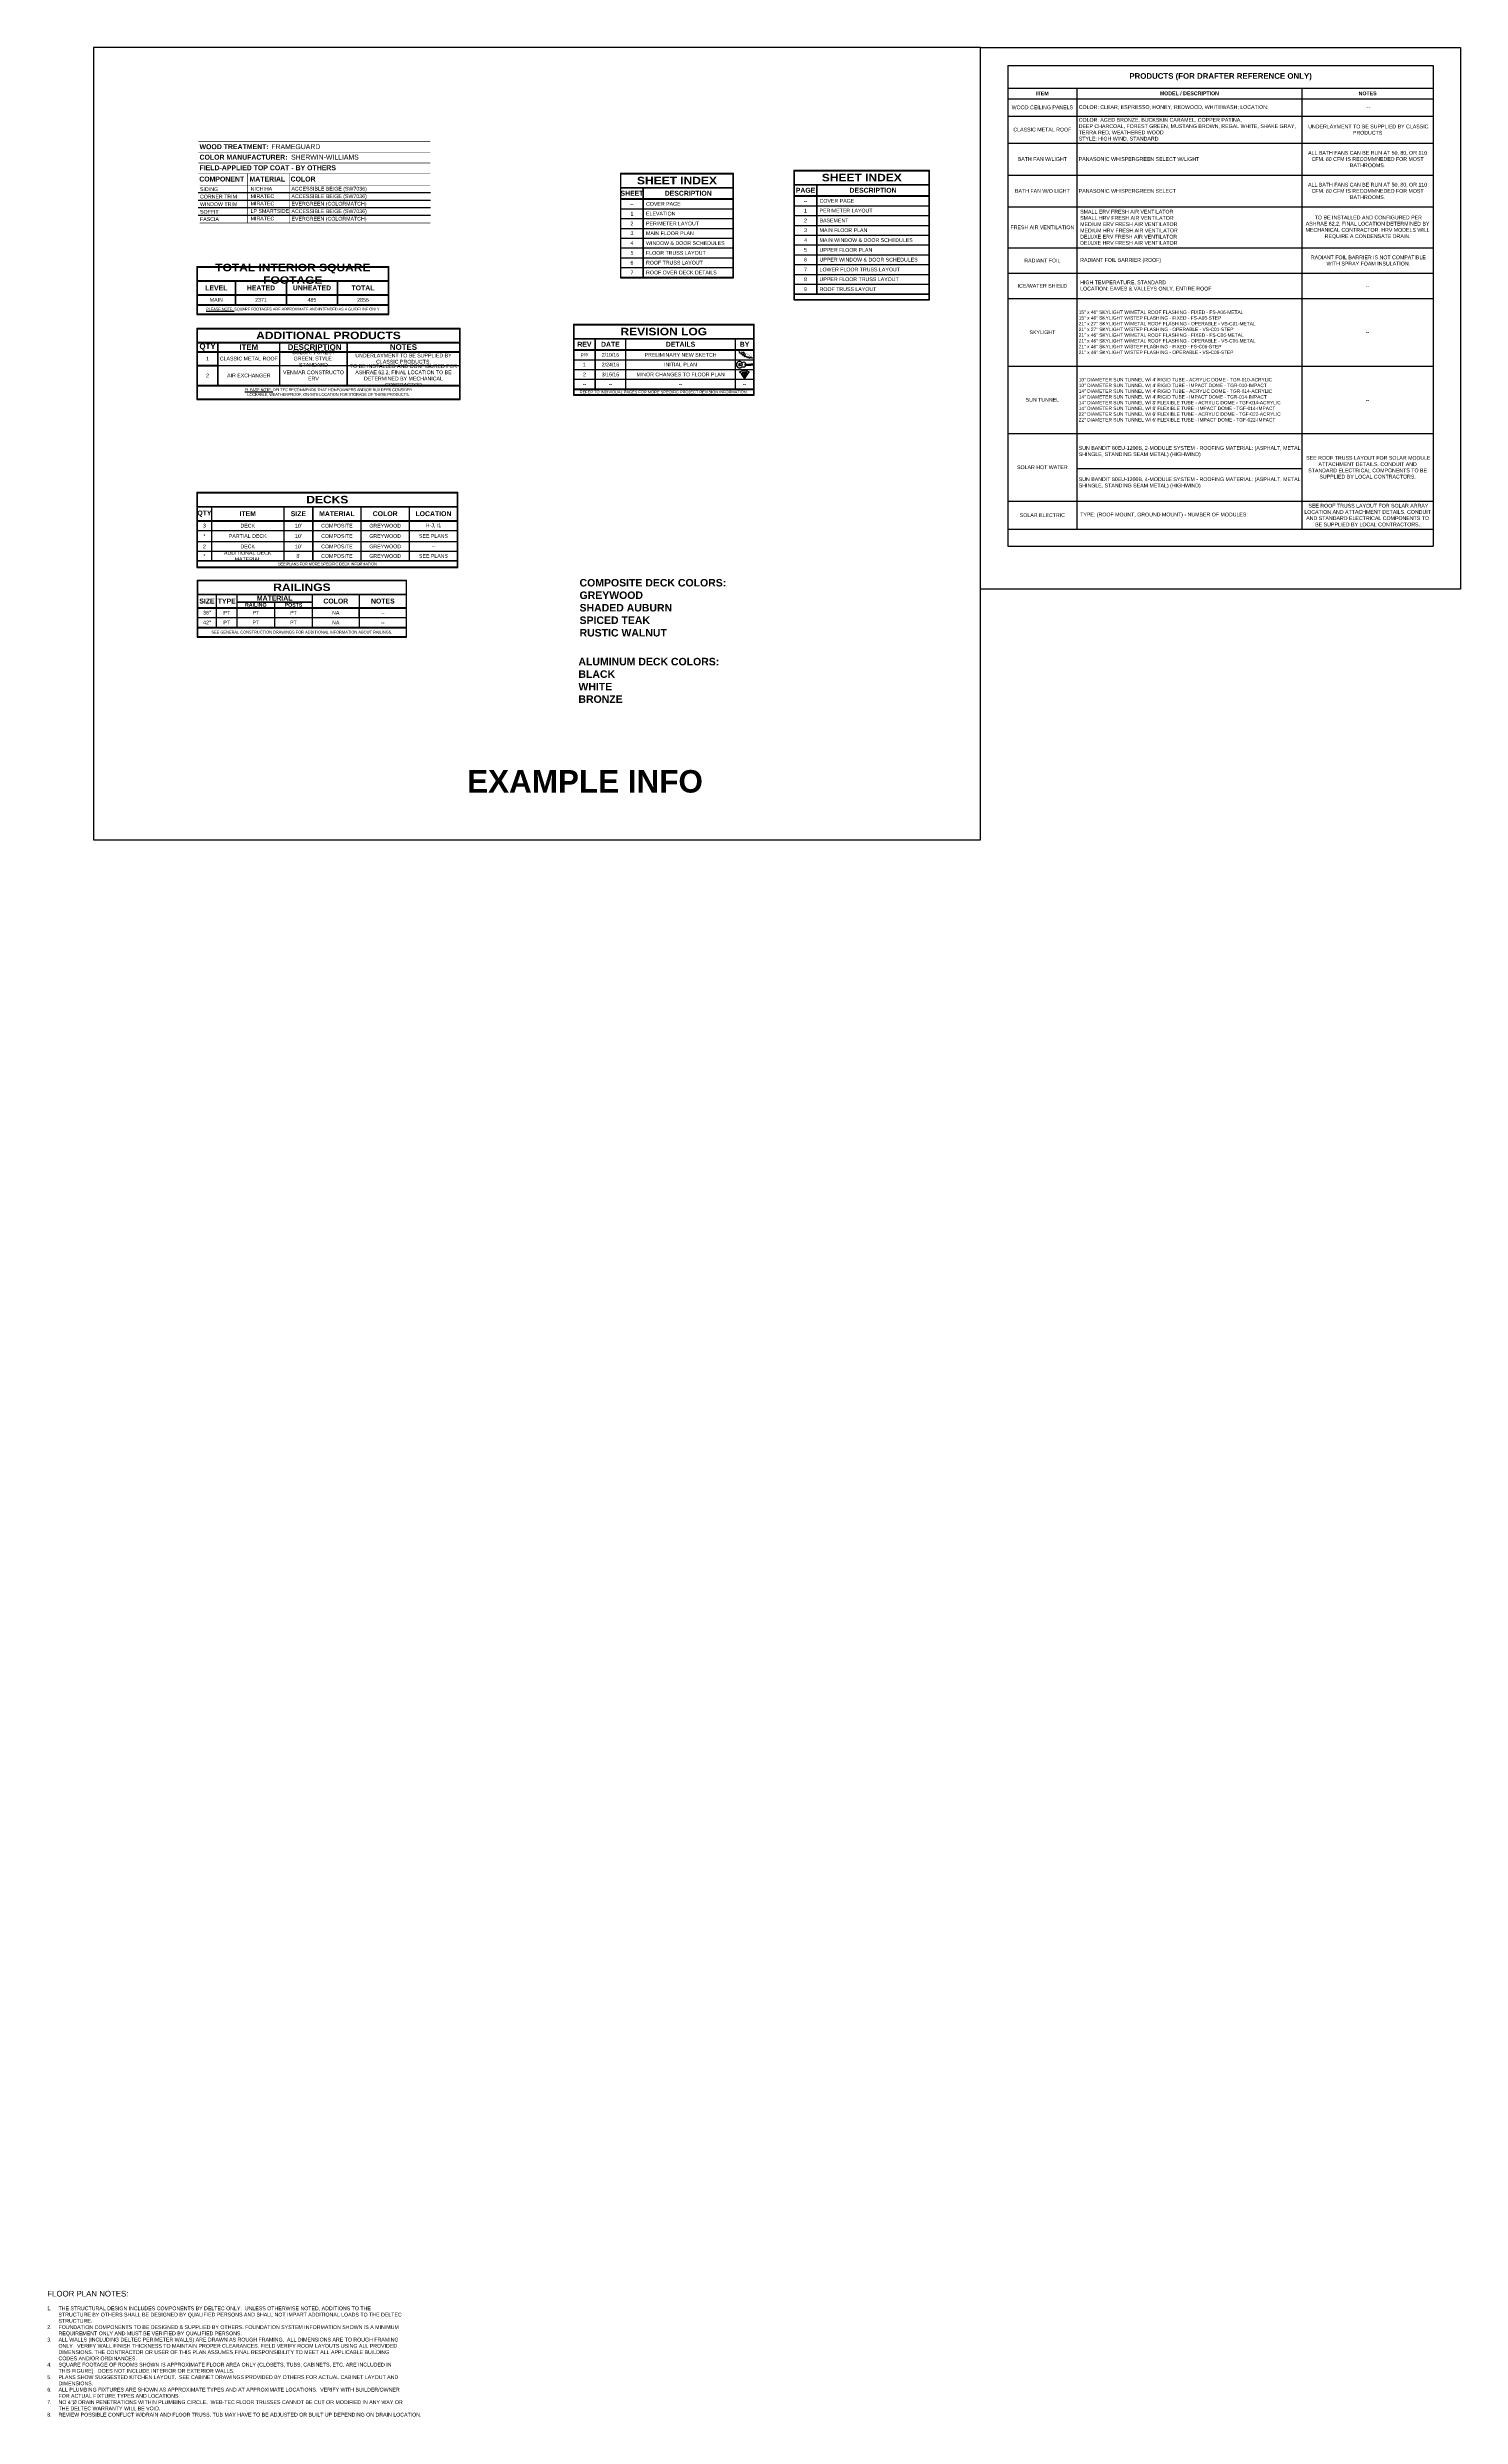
# Model space of a CAD drawing. Header units: inches. Extents: x 0 to 7225, y -1280 to 2424.
# Drawn here: x 5718 to 7225, y -851 to 1675 of the extents above; entities that cross this region are included whole.
import ezdxf
from ezdxf.enums import TextEntityAlignment as Align

# ---------------------------------------------------------------- set-up
doc = ezdxf.new("R2010")
doc.units = ezdxf.units.IN
doc.header["$LTSCALE"] = 10
doc.header["$MEASUREMENT"] = 0
doc.layers.get('0').update_dxf_attribs({"linetype": 'CONTINUOUS'})
doc.layers.add('A-SCH', color=171, linetype='CONTINUOUS')
doc.layers.add('A-TXT', color=222, linetype='CONTINUOUS')
doc.layers.add('VIEWPORT', color=14, linetype='CONTINUOUS', plot=False)
doc.styles.add('style1', font='arial.ttf')
doc.styles.add('style2', font='arialbd.ttf')
doc.styles.add('style3', font='ariblk.ttf')

# ---------------------------------------------------------------- blocks, each defined once
blk = doc.blocks.new('*T79')
at = {"layer": 'A-SCH', "color": 0, "lineweight": -2, "transparency": 16777216}
for p, q in [((-0.3, 0.3), (144.3, 0.3)), ((-0.3, 0.3), (-0.3, -131.6)), ((144.3, -15), (144.3, 0.3)), ((0.3, -0.3), (143.7, -0.3)), ((0.3, -14.7), (0.3, -0.3)), ((0.3, -14.7), (24, -14.7)), ((0.3, -15.3), (23.9, -15.3)), ((0.3, -26.7), (0.3, -15.3)), ((23.9, -15.3), (23.9, -26.7)), ((24.1, -26.7), (24.1, -15.3)), ((143.7, -0.3), (143.7, -14.7)), ((143.7, -15.3), (143.7, -26.7)), ((144.3, -27), (144.3, -15)), ((0.3, -26.7), (23.9, -26.7)), ((0.3, -27.3), (23.9, -27.3)), ((0.3, -37.5), (0.3, -27.3)), ((0.3, -37.5), (23.9, -37.5)), ((0.3, -47.9), (0.3, -37.5)), ((0.3, -47.9), (23.9, -47.9)), ((0.3, -58.4), (0.3, -47.9)), ((23.9, -27.3), (23.9, -131.3)), ((24.1, -26.7), (143.7, -26.7)), ((24.1, -27.3), (143.7, -27.3)), ((24.1, -37.5), (24.1, -27.3)), ((24.1, -37.5), (143.7, -37.5)), ((24.1, -47.9), (24.1, -37.5)), ((24.1, -47.9), (143.7, -47.9)), ((24.1, -58.4), (24.1, -47.9)), ((143.7, -27.3), (143.7, -131.3)), ((144.3, -37.5), (144.3, -27)), ((144.3, -47.9), (144.3, -37.5)), ((144.3, -58.4), (144.3, -47.9)), ((0.3, -58.4), (23.9, -58.4)), ((0.3, -68.9), (0.3, -58.4)), ((0.3, -68.9), (23.9, -68.9)), ((0.3, -79.3), (0.3, -68.9)), ((24.1, -58.4), (143.7, -58.4)), ((24.1, -68.9), (24.1, -58.4)), ((24.1, -79.3), (24.1, -68.9)), ((144.3, -68.9), (144.3, -58.4)), ((144.3, -79.3), (144.3, -68.9)), ((0.3, -79.3), (23.9, -79.3)), ((0.3, -89.8), (0.3, -79.3)), ((0.3, -89.8), (23.9, -89.8)), ((0.3, -100.2), (0.3, -89.8)), ((0.3, -100.2), (23.9, -100.2)), ((0.3, -110.7), (0.3, -100.2)), ((24.1, -89.8), (24.1, -79.3)), ((24.1, -100.2), (24.1, -89.8)), ((24.1, -110.7), (24.1, -100.2)), ((144.3, -89.8), (144.3, -79.3)), ((144.3, -100.2), (144.3, -89.8)), ((144.3, -110.7), (144.3, -100.2)), ((0.3, -110.7), (23.9, -110.7)), ((0.3, -121.2), (0.3, -110.7)), ((0.3, -121.2), (23.9, -121.2)), ((0.3, -131.3), (0.3, -121.2)), ((24.1, -121.2), (24.1, -110.7)), ((24.1, -131.3), (24.1, -121.2)), ((144.3, -121.2), (144.3, -110.7)), ((144.3, -131.6), (144.3, -121.2)), ((0.3, -131.3), (23.9, -131.3)), ((0.3, -131.9), (24.1, -131.9)), ((23.9, -131.9), (143.7, -131.9)), ((24.1, -131.3), (143.7, -131.3))]:
    blk.add_line(p, q, dxfattribs=at)
at = {"layer": 'A-SCH', "color": 0, "linetype": 'ByBlock', "lineweight": -2, "transparency": 16777216}
for p, q in [((24, -14.7), (143.7, -14.7)), ((24.1, -15.3), (143.7, -15.3)), ((24.1, -68.9), (143.7, -68.9)), ((24.1, -79.3), (143.7, -79.3)), ((24.1, -89.8), (143.7, -89.8)), ((24.1, -100.2), (143.7, -100.2)), ((24.1, -110.7), (143.7, -110.7)), ((24.1, -121.2), (143.7, -121.2)), ((-0.3, -131.6), (-0.3, -137.9)), ((-0.3, -137.9), (144.3, -137.9)), ((0.3, -137.3), (0.3, -131.9)), ((0.3, -137.3), (143.7, -137.3)), ((143.7, -131.9), (143.7, -137.3)), ((144.3, -137.9), (144.3, -131.6))]:
    blk.add_line(p, q, dxfattribs=at)
at = {"layer": 'A-SCH', "color": 222, "transparency": 16777216}
for s, insert, char_height, width, attachment_point, style in [('PAGE', (12, -21), 5.25, 22, 5, 'style2'), ('SHEET INDEX', (72, -7.5), 8, 142, 5, 'style3'), ('DESCRIPTION', (84, -21), 5.25, 118, 5, 'style2'), ('--', (12, -32.3), 4, 22, 5, 'style1'), ('1', (12, -42.7), 4, 22, 5, 'style1'), ('COVER PAGE', (27, -32.3), 4, 114, 4, 'style1'), ('PERIMETER LAYOUT', (27, -42.7), 4, 114, 4, 'style1'), ('4', (12, -74.1), 4, 22, 5, 'style1'), ('2', (12, -53.2), 4, 22, 5, 'style1'), ('3', (12, -63.6), 4, 22, 5, 'style1'), ('BASEMENT', (27, -53.2), 4, 114, 4, 'style1'), ('MAIN FLOOR PLAN', (27, -63.6), 4, 114, 4, 'style1'), ('MAIN WINDOW & DOOR SCHEDULES', (27, -74.1), 4, 114, 4, 'style1'), ('5', (12, -84.6), 4, 22, 5, 'style1'), ('6', (12, -95), 4, 22, 5, 'style1'), ('UPPER FLOOR PLAN', (27, -84.6), 4, 114, 4, 'style1'), ('UPPER WINDOW & DOOR SCHEDULES', (27, -95), 4, 114, 4, 'style1'), ('7', (12, -105.5), 4, 22, 5, 'style1'), ('8', (12, -115.9), 4, 22, 5, 'style1'), ('9', (12, -126.4), 4, 22, 5, 'style1'), ('UPPER FLOOR TRUSS LAYOUT', (27, -115.9), 4, 114, 4, 'style1'), ('LOWER FLOOR TRUSS LAYOUT', (27, -105.5), 4, 114, 4, 'style1'), ('ROOF TRUSS LAYOUT', (27, -126.4), 4, 114, 4, 'style1')]:
    blk.add_mtext(s, dxfattribs=dict(at, insert=insert, char_height=char_height, width=width, attachment_point=attachment_point, style=style))
blk = doc.blocks.new('*T125')
at = {"layer": 'VIEWPORT', "color": 0, "lineweight": -2, "transparency": 16777216}
for p, q in [((-0.3, 0.3), (280.3, 0.3)), ((-0.3, 0.3), (-0.3, -75.6)), ((280.3, -14.7), (280.3, 0.3)), ((0.3, -0.3), (279.7, -0.3)), ((0.3, -14.4), (0.3, -0.3)), ((0.3, -14.4), (279.7, -14.4)), ((0.3, -15), (21.7, -15)), ((0.3, -24.4), (0.3, -15)), ((0.3, -24.4), (21.7, -24.4)), ((0.3, -25), (21.7, -25)), ((0.3, -39), (0.3, -25)), ((21.7, -15), (21.7, -24.4)), ((21.7, -25), (21.7, -39)), ((22.3, -15), (87.7, -15)), ((22.3, -24.4), (22.3, -15)), ((22.3, -24.4), (87.7, -24.4)), ((22.3, -25), (87.7, -25)), ((22.3, -39.6), (22.3, -25)), ((87.7, -15), (87.7, -24.4)), ((87.7, -25), (87.7, -60.7)), ((88.3, -15), (159.7, -15)), ((88.3, -24.4), (88.3, -15)), ((88.3, -24.4), (159.7, -24.4)), ((88.3, -25), (159.7, -25)), ((88.3, -39.3), (88.3, -25)), ((159.7, -15), (159.7, -24.4)), ((159.7, -25), (159.7, -60.7)), ((160.3, -15), (279.7, -15)), ((160.3, -24.4), (160.3, -15)), ((160.3, -24.4), (279.7, -24.4)), ((160.3, -25), (279.7, -25)), ((160.3, -39.3), (160.3, -25)), ((279.7, -0.3), (279.7, -14.4)), ((279.7, -15), (279.7, -24.4)), ((279.7, -25), (279.7, -74.9)), ((280.3, -24.7), (280.3, -14.7)), ((280.3, -39.3), (280.3, -24.7)), ((0.3, -39), (21.7, -39)), ((0.3, -39.6), (21.7, -39.6)), ((0.3, -60.4), (0.3, -39.6)), ((21.7, -39.6), (21.7, -60.4)), ((22.3, -61), (22.3, -39)), ((88.3, -60.7), (88.3, -39.3)), ((160.3, -60.7), (160.3, -39.3)), ((280.3, -60.7), (280.3, -39.3)), ((-0.3, -75.6), (280.3, -75.6)), ((0.3, -60.4), (21.7, -60.4)), ((0.3, -61), (22.3, -61)), ((0.3, -74.9), (0.3, -61)), ((0.3, -74.9), (279.7, -74.9)), ((21.7, -61), (88.3, -61)), ((22.3, -60.4), (87.7, -60.4)), ((87.7, -61), (160.3, -61)), ((88.3, -60.4), (159.7, -60.4)), ((159.7, -61), (279.7, -61)), ((160.3, -60.4), (279.7, -60.4)), ((280.3, -75.6), (280.3, -60.7))]:
    blk.add_line(p, q, dxfattribs=at)
at = {"layer": 'VIEWPORT', "color": 0, "linetype": 'ByBlock', "lineweight": -2, "transparency": 16777216}
for p, q in [((22.3, -39.3), (87.7, -39.3)), ((88.3, -39.3), (159.7, -39.3)), ((160.3, -39.3), (279.7, -39.3))]:
    blk.add_line(p, q, dxfattribs=at)
at = {"layer": 'VIEWPORT', "color": 222, "transparency": 16777216, "attachment_point": 5}
for s, insert, char_height, width, style in [('QTY', (11, -19.7), 6, 18, 'style2'), ('ITEM', (55, -19.7), 6, 62, 'style2'), ('ADDITIONAL PRODUCTS', (140, -7.3), 8, 276, 'style3'), (' DESCRIPTION', (124, -19.7), 6, 68, 'style2'), ('COLOR: FOREST GREEN; STYLE: STANDARD', (124, -32), 4, 68, 'style1'), ('NOTES', (220, -19.7), 6, 116, 'style2'), ('2', (11, -50), 4, 18, 'style1'), ('1', (11, -32), 4, 18, 'style1'), ('CLASSIC METAL ROOF', (55, -32), 4, 62, 'style1'), ('AIR EXCHANGER', (55, -50), 4, 62, 'style1'), ('VENMAR CONSTRUCTO ERV', (124, -50), 4, 68, 'style1'), ('TO BE INSTALLED AND CONFIGURED PER ASHRAE 62.2, FINAL LOCATION TO BE DETERMINED BY MECHANICAL CONTRACTOR', (220, -50), 4, 118, 'style1'), ('UNDERLAYMENT TO BE SUPPLIED BY CLASSIC PRODUCTS.', (220, -32), 4, 116, 'style1'), ('{\\T0.95;\\LPLEASE NOTE:\\l DELTEC RECOMMENDS THAT HOMEOWNERS AND/OR BUILDERS CONSIDER LOCKABLE, WEATHERPROOF, ON-SITE LOCATION FOR STORAGE OF THESE PRODUCTS.}', (140, -68), 3, 196, 'style1')]:
    blk.add_mtext(s, dxfattribs=dict(at, insert=insert, char_height=char_height, width=width, style=style))
blk = doc.blocks.new('*U181')
at = {"layer": 'A-SCH'}
for p, q in [((1.5, -54.3), (54.1, -54.3)), ((1.5, -62.3), (54.1, -62.3)), ((1.5, -70.3), (54.1, -70.3)), ((54.1, -54.3), (98.4, -54.3)), ((54.1, -62.3), (98.4, -62.3)), ((54.1, -70.3), (98.4, -70.3)), ((98.9, -54.3), (249.1, -54.3)), ((98.9, -62.3), (249.1, -62.3)), ((98.9, -70.3), (249.1, -70.3)), ((1.5, -78.3), (54.1, -78.3)), ((54.1, -78.3), (98.4, -78.3)), ((98.9, -78.3), (249.1, -78.3))]:
    blk.add_line(p, q, dxfattribs=at)
at = {"layer": 'A-SCH', "const_width": 0.5}
for points in [[(1.5, 0), (249.1, 0)], [(1.5, -11.5), (249.1, -11.5)], [(1.5, -22.8), (249.1, -22.8)], [(1.5, -34), (249.1, -34)], [(3, -46.5), (249.1, -46.5)], [(54.1, -33.8), (54.1, -86.8)], [(98.7, -33.8), (98.7, -86.8)], [(2.8, -86.8), (249.1, -86.8)]]:
    blk.add_lwpolyline(points, dxfattribs=at)
at = {"layer": 'A-SCH', "color": 222, "style": 'style2'}
for s, p in [('WOOD TREATMENT:', (2.8, -5.4)), ('COLOR MANUFACTURER:', (2.8, -16.6)), ('FIELD-APPLIED TOP COAT - BY OTHERS', (2.8, -27.9)), ('MATERIAL', (56.1, -39.9)), ('COLOR', (99.9, -39.9))]:
    blk.add_text(s, height=5.28, dxfattribs=at).set_placement(p, align=Align.MIDDLE_LEFT)
blk.add_text('COMPONENT', height=5.28, dxfattribs=at).set_placement((26.4, -39.9), align=Align.MIDDLE_CENTER)
at = {"layer": 'A-SCH', "color": 222, "style": 'style1'}
for s, p in [('SIDING', (3.3, -52.6)), ('WINDOW TRIM', (3.3, -68.6)), ('CORNER TRIM', (3.3, -60.6)), ('SOFFIT', (3.3, -76.8)), ('FASCIA', (3.3, -84.6))]:
    blk.add_text(s, height=4, dxfattribs=at).set_placement(p)
at = {"layer": 'A-SCH', "color": 222, "style": 'style1', "flags": 4}
for tag, p, height in [('FRAMEGUARD', (79.4, -8), 5.25), ('COLOR_MANUFACTURER', (100.5, -19.2), 5.25), ('SidingMaterial', (57.4, -52.4), 4), ('SidingColor', (100.8, -52.2), 4), ('WindowTrimMaterial', (57.4, -68.1), 4), ('CornerTrimMaterial', (57.4, -60.3), 4), ('SoffitMaterial', (57.4, -76.1), 4), ('WindowTrimColor', (100.8, -68.2), 4), ('CornerTrimColor', (100.8, -60.2), 4), ('SoffitColor', (100.8, -76.2), 4), ('FasciaMaterial', (57.4, -84.1), 4), ('FasciaColor', (100.8, -84.2), 4)]:
    blk.add_attdef(tag, p, '', height=height, dxfattribs=at)
blk = doc.blocks.new('*T81')
at = {"layer": 'VIEWPORT', "color": 0, "lineweight": -2, "transparency": 16777216}
for p, q in [((-0.3, 0.3), (278, 0.3)), ((-0.3, 0.3), (-0.3, -79.9)), ((278, -15), (278, 0.3)), ((0.3, -0.3), (277.4, -0.3)), ((0.3, -14.7), (0.3, -0.3)), ((0.3, -29.7), (0.3, -15.3)), ((15.3, -15.3), (15.3, -29.7)), ((15.6, -29.7), (15.6, -15.3)), ((92.3, -15.3), (92.3, -29.7)), ((92.6, -29.7), (92.6, -15.3)), ((123.2, -15.3), (123.2, -29.7)), ((123.4, -29.7), (123.4, -15.3)), ((174.6, -15.3), (174.6, -29.7)), ((174.9, -29.7), (174.9, -15.3)), ((225.9, -15.3), (225.9, -29.7)), ((226.5, -29.7), (226.5, -15.3)), ((277.4, -0.3), (277.4, -14.7)), ((277.4, -15.3), (277.4, -29.7)), ((278, -30), (278, -15)), ((0.3, -29.7), (15.3, -29.7)), ((0.3, -30.3), (15.3, -30.3)), ((0.3, -40.5), (0.3, -30.3)), ((0.3, -52.2), (0.3, -40.5)), ((15.3, -30.3), (15.3, -72.3)), ((15.6, -29.7), (92.3, -29.7)), ((15.6, -30.3), (92.3, -30.3)), ((15.6, -40.5), (15.6, -30.3)), ((15.6, -40.5), (92.3, -40.5)), ((15.6, -52.2), (15.6, -40.5)), ((92.3, -30.3), (92.3, -72.3)), ((92.6, -29.7), (123.2, -29.7)), ((92.6, -30.3), (123.2, -30.3)), ((92.6, -40.5), (92.6, -30.3)), ((92.6, -40.5), (123.2, -40.5)), ((92.6, -52.2), (92.6, -40.5)), ((123.2, -30.3), (123.2, -72.3)), ((123.4, -29.7), (174.6, -29.7)), ((123.4, -30.3), (174.7, -30.3)), ((123.4, -40.5), (123.4, -30.3)), ((123.4, -40.5), (174.7, -40.5)), ((123.4, -52.2), (123.4, -40.5)), ((174.6, -40.5), (174.6, -52.2)), ((174.8, -30.3), (225.9, -30.3)), ((174.8, -40.5), (225.9, -40.5)), ((174.9, -29.7), (225.9, -29.7)), ((174.9, -52.2), (174.9, -40.5)), ((225.9, -30.3), (225.9, -72.3)), ((226.5, -29.7), (277.4, -29.7)), ((226.5, -30.3), (277.4, -30.3)), ((226.5, -40.5), (226.5, -30.3)), ((226.5, -40.5), (277.4, -40.5)), ((226.5, -52.2), (226.5, -40.5)), ((277.4, -30.3), (277.4, -72.3)), ((278, -40.5), (278, -30)), ((278, -52.2), (278, -40.5)), ((0.3, -62.6), (0.3, -52.2)), ((0.3, -72.3), (0.3, -62.6)), ((0.3, -79.3), (0.3, -72.9)), ((15.6, -52.2), (92.3, -52.2)), ((15.6, -62.6), (15.6, -52.2)), ((15.6, -62.6), (92.3, -62.6)), ((15.6, -72.3), (15.6, -62.6)), ((92.6, -52.2), (123.2, -52.2)), ((92.6, -62.6), (92.6, -52.2)), ((92.6, -62.6), (123.2, -62.6)), ((92.6, -72.3), (92.6, -62.6)), ((123.4, -52.2), (174.6, -52.2)), ((123.4, -62.6), (123.4, -52.2)), ((123.4, -62.6), (174.7, -62.6)), ((123.4, -72.3), (123.4, -62.6)), ((174.8, -62.6), (225.9, -62.6)), ((174.9, -52.2), (225.9, -52.2)), ((226.5, -52.2), (277.4, -52.2)), ((226.5, -62.6), (226.5, -52.2)), ((226.5, -62.6), (277.4, -62.6)), ((226.5, -72.3), (226.5, -62.6)), ((277.4, -72.9), (277.4, -79.3)), ((278, -62.6), (278, -52.2)), ((278, -72.6), (278, -62.6)), ((278, -79.9), (278, -72.6)), ((-0.3, -79.9), (278, -79.9)), ((0.3, -79.3), (277.4, -79.3))]:
    blk.add_line(p, q, dxfattribs=at)
at = {"layer": 'VIEWPORT', "color": 0, "linetype": 'ByBlock', "lineweight": -2, "transparency": 16777216}
for p, q in [((0.3, -14.7), (277.4, -14.7)), ((0.3, -15.3), (15.3, -15.3)), ((15.6, -15.3), (92.3, -15.3)), ((92.6, -15.3), (123.2, -15.3)), ((123.4, -15.3), (174.6, -15.3)), ((174.9, -15.3), (225.9, -15.3)), ((226.5, -15.3), (277.4, -15.3)), ((0.3, -40.5), (15.3, -40.5)), ((174.7, -30.3), (174.7, -40.5)), ((174.8, -40.5), (174.8, -30.3)), ((0.3, -52.2), (15.3, -52.2)), ((0.3, -62.6), (15.3, -62.6)), ((0.3, -72.3), (15.3, -72.3)), ((0.3, -72.9), (15.6, -72.9)), ((15.3, -72.9), (92.6, -72.9)), ((15.6, -72.3), (92.3, -72.3)), ((92.3, -72.9), (123.4, -72.9)), ((92.6, -72.3), (123.2, -72.3)), ((123.2, -72.9), (174.8, -72.9)), ((123.4, -72.3), (174.7, -72.3)), ((174.7, -52.2), (174.7, -72.3)), ((174.7, -72.9), (226.5, -72.9)), ((174.8, -62.6), (174.8, -52.2)), ((174.8, -72.3), (174.8, -62.6)), ((174.8, -72.3), (225.9, -72.3)), ((225.9, -72.9), (277.4, -72.9)), ((226.5, -72.3), (277.4, -72.3))]:
    blk.add_line(p, q, dxfattribs=at)
at = {"layer": 'VIEWPORT', "color": 222, "transparency": 16777216, "attachment_point": 5}
for s, insert, char_height, width, style in [('QTY', (7.7, -22.5), 5.25, 13.438, 'style2'), ('ITEM ', (53.9, -22.5), 5.25, 75, 'style2'), ('SIZE', (107.9, -22.5), 5.25, 28.875, 'style2'), ('DECKS', (138.8, -7.5), 8, 275.687, 'style3'), ('MATERIAL', (149, -22.5), 5.25, 49.458, 'style2'), ('COLOR', (200.5, -22.5), 5.25, 49.458, 'style2'), ('LOCATION', (252, -22.5), 5.25, 49.458, 'style2'), ('3', (7.7, -35.3), 4, 13.438, 'style1'), ('*', (7.7, -46.3), 4, 13.438, 'style1'), ('PARTIAL DECK', (53.9, -46.3), 4, 75, 'style1'), ('DECK', (53.9, -35.3), 4, 75, 'style1'), ("10'", (107.9, -35.3), 4, 28.875, 'style1'), ("10'", (107.9, -46.3), 4, 28.875, 'style1'), ('COMPOSITE', (149, -35.3), 4, 49.458, 'style1'), ('COMPOSITE', (149, -46.3), 4, 49.458, 'style1'), ('GREYWOOD', (200.5, -35.3), 4, 49.458, 'style1'), ('GREYWOOD', (200.5, -46.3), 4, 49.458, 'style1'), ('SEE PLANS', (252, -46.3), 4, 49.458, 'style1'), ('H-J, I1', (252, -35.3), 4, 49.458, 'style1'), ('2', (7.7, -57.4), 4, 13.438, 'style1'), ('*', (7.7, -67.6), 4, 13.438, 'style1'), ('ADDITIONAL DECK MATERIAL', (53.9, -67.6), 4, 75, 'style1'), ('DECK', (53.9, -57.4), 4, 75, 'style1'), ('{\\T0.95;SEE PLANS FOR MORE SPECIFIC DECK INFORMATION}', (138.8, -76.1), 3, 275.687, 'style1'), ("10'", (107.9, -57.4), 4, 28.875, 'style1'), ("8'", (107.9, -67.6), 4, 28.875, 'style1'), ('COMPOSITE', (149, -57.4), 4, 49.458, 'style1'), ('COMPOSITE', (149, -67.6), 4, 49.458, 'style1'), ('GREYWOOD', (200.5, -57.4), 4, 49.458, 'style1'), ('GREYWOOD', (200.5, -67.6), 4, 49.458, 'style1'), ('SEE PLANS', (252, -67.6), 4, 49.458, 'style1'), ('--', (252, -57.4), 4, 49.458, 'style1')]:
    blk.add_mtext(s, dxfattribs=dict(at, insert=insert, char_height=char_height, width=width, style=style))
blk = doc.blocks.new('*T82')
at = {"layer": 'VIEWPORT', "color": 0, "lineweight": -2, "transparency": 16777216}
for p, q in [((-0.3, 0.3), (204.3, 0.3)), ((-0.3, 0.3), (-0.3, -50.8)), ((204.3, -15), (204.3, 0.3)), ((0.3, -0.3), (203.7, -0.3)), ((0.3, -14.7), (0.3, -0.3)), ((0.3, -29.7), (0.3, -15.3)), ((40.7, -15.3), (40.7, -29.7)), ((40.9, -29.7), (40.9, -15.3)), ((95.1, -15.3), (95.1, -29.7)), ((95.3, -29.7), (95.3, -15.3)), ((149.5, -15.3), (149.5, -29.7)), ((149.7, -29.7), (149.7, -15.3)), ((203.7, -0.3), (203.7, -14.7)), ((203.7, -15.3), (203.7, -29.7)), ((204.3, -30), (204.3, -15)), ((0.3, -29.7), (40.7, -29.7)), ((0.3, -30.3), (40.7, -30.3)), ((0.3, -40.2), (0.3, -30.3)), ((0.3, -50.2), (0.3, -40.8)), ((0.3, -50.2), (203.7, -50.2)), ((40.7, -30.3), (40.7, -40.2)), ((40.9, -29.7), (95.1, -29.7)), ((40.9, -30.3), (95.1, -30.3)), ((40.9, -40.2), (40.9, -30.3)), ((95.1, -30.3), (95.1, -40.2)), ((95.3, -29.7), (149.5, -29.7)), ((95.3, -30.3), (149.5, -30.3)), ((95.3, -40.2), (95.3, -30.3)), ((149.5, -30.3), (149.5, -40.2)), ((149.7, -29.7), (203.7, -29.7)), ((149.7, -30.3), (203.7, -30.3)), ((149.7, -40.2), (149.7, -30.3)), ((203.7, -30.3), (203.7, -40.2)), ((203.7, -40.8), (203.7, -50.2)), ((204.3, -40.5), (204.3, -30)), ((204.3, -50.8), (204.3, -40.5)), ((-0.3, -50.8), (204.3, -50.8))]:
    blk.add_line(p, q, dxfattribs=at)
at = {"layer": 'VIEWPORT', "color": 0, "linetype": 'ByBlock', "lineweight": -2, "transparency": 16777216}
for p, q in [((0.3, -14.7), (203.7, -14.7)), ((0.3, -15.3), (40.7, -15.3)), ((40.9, -15.3), (95.1, -15.3)), ((95.3, -15.3), (149.5, -15.3)), ((149.7, -15.3), (203.7, -15.3)), ((0.3, -40.2), (40.7, -40.2)), ((0.3, -40.8), (40.9, -40.8)), ((40.7, -40.8), (95.3, -40.8)), ((40.9, -40.2), (95.1, -40.2)), ((95.1, -40.8), (149.7, -40.8)), ((95.3, -40.2), (149.5, -40.2)), ((149.5, -40.8), (203.7, -40.8)), ((149.7, -40.2), (203.7, -40.2))]:
    blk.add_line(p, q, dxfattribs=at)
at = {"layer": 'VIEWPORT', "color": 222, "transparency": 16777216, "attachment_point": 5}
for s, insert, char_height, width, style in [('TOTAL INTERIOR SQUARE FOOTAGE', (102, -7.5), 8, 202, 'style3'), ('LEVEL', (20.4, -22.5), 5.25, 38.8, 'style2'), ('HEATED', (68, -22.5), 5.25, 52.4, 'style2'), ('UNHEATED', (122.4, -22.5), 5.25, 52.4, 'style2'), ('TOTAL', (176.8, -22.5), 5.25, 52.4, 'style2'), ('{\\T0.95;\\LPLEASE NOTE:\\l SQUARE FOOTAGES ARE APPROXIMATE AND INTENDED AS A GUIDELINE ONLY}', (102, -45.5), 3, 202, 'style1'), ('MAIN', (20.4, -35.3), 4, 38.8, 'style1'), ('2371', (68, -35.3), 4, 52.4, 'style1'), ('485', (122.4, -35.3), 4, 52.4, 'style1'), ('2856', (176.8, -35.3), 4, 52.4, 'style1')]:
    blk.add_mtext(s, dxfattribs=dict(at, insert=insert, char_height=char_height, width=width, style=style))
blk = doc.blocks.new('*T83')
at = {"layer": 'VIEWPORT', "color": 0, "lineweight": -2, "transparency": 16777216}
for p, q in [((-0.3, 0.3), (223, 0.3)), ((-0.3, 0.3), (-0.3, -60.6)), ((223, -15), (223, 0.3)), ((0.3, -0.3), (222.4, -0.3)), ((0.3, -14.7), (0.3, -0.3)), ((0.3, -23), (0.3, -15.3)), ((0.3, -29.1), (0.3, -23)), ((19.9, -15.3), (19.9, -29.1)), ((20.2, -23), (20.2, -15.3)), ((20.2, -29.1), (20.2, -23)), ((41.9, -15.3), (41.9, -29.1)), ((42.2, -22.9), (42.2, -15.3)), ((42.2, -22.9), (122.2, -22.9)), ((42.2, -23.2), (82.1, -23.2)), ((42.2, -29.1), (42.2, -23.2)), ((82.1, -23.2), (82.1, -29.1)), ((82.3, -23.2), (122.5, -23.2)), ((82.3, -29.1), (82.3, -23.2)), ((122.2, -15.3), (122.2, -22.9)), ((122.2, -23.2), (122.2, -29.1)), ((122.5, -23.2), (122.5, -15.3)), ((122.5, -29.1), (122.5, -22.9)), ((172.4, -15.3), (172.4, -29.1)), ((172.6, -23), (172.6, -15.3)), ((172.6, -29.1), (172.6, -23)), ((222.4, -0.3), (222.4, -14.7)), ((222.4, -15.3), (222.4, -29.1)), ((223, -23), (223, -15)), ((223, -29.4), (223, -23)), ((0.3, -29.1), (41.9, -29.1)), ((0.3, -29.7), (19.9, -29.7)), ((0.3, -39.8), (0.3, -29.7)), ((0.3, -50), (0.3, -39.8)), ((19.9, -29.7), (19.9, -50)), ((20.2, -29.7), (41.9, -29.7)), ((20.2, -39.8), (20.2, -29.7)), ((20.2, -50), (20.2, -39.8)), ((41.9, -29.7), (41.9, -50)), ((42.2, -29.1), (82.1, -29.1)), ((42.2, -29.7), (82.1, -29.7)), ((42.2, -39.8), (42.2, -29.7)), ((42.2, -39.8), (82.1, -39.8)), ((42.2, -50), (42.2, -39.8)), ((82.1, -29.7), (82.1, -50)), ((82.3, -29.1), (172.4, -29.1)), ((82.3, -29.7), (122.2, -29.7)), ((82.3, -39.8), (82.3, -29.7)), ((82.3, -39.8), (122.2, -39.8)), ((82.3, -50), (82.3, -39.8)), ((122.2, -29.7), (122.2, -50)), ((122.5, -29.7), (172.5, -29.7)), ((122.5, -39.8), (122.5, -29.7)), ((122.5, -39.8), (172.5, -39.8)), ((122.5, -50), (122.5, -39.8)), ((172.4, -39.8), (172.4, -50)), ((172.5, -29.7), (222.4, -29.7)), ((172.5, -39.8), (222.4, -39.8)), ((172.6, -29.1), (222.4, -29.1)), ((172.6, -50), (172.6, -39.8)), ((222.4, -29.7), (222.4, -50)), ((223, -39.8), (223, -29.4)), ((223, -50.3), (223, -39.8)), ((223, -60.6), (223, -50.3)), ((-0.3, -60.6), (223, -60.6)), ((0.3, -60), (0.3, -50.6)), ((0.3, -60), (222.4, -60)), ((222.4, -50.6), (222.4, -60))]:
    blk.add_line(p, q, dxfattribs=at)
at = {"layer": 'VIEWPORT', "color": 0, "linetype": 'ByBlock', "lineweight": -2, "transparency": 16777216}
for p, q in [((0.3, -14.7), (222.4, -14.7)), ((0.3, -15.3), (19.9, -15.3)), ((20.2, -15.3), (41.9, -15.3)), ((42.2, -15.3), (122.2, -15.3)), ((122.5, -15.3), (172.4, -15.3)), ((172.6, -15.3), (222.4, -15.3)), ((0.3, -39.8), (19.9, -39.8)), ((0.3, -50), (19.9, -50)), ((20.2, -39.8), (41.9, -39.8)), ((20.2, -50), (41.9, -50)), ((42.2, -50), (82.1, -50)), ((82.3, -50), (122.2, -50)), ((122.5, -50), (172.4, -50)), ((172.5, -29.7), (172.5, -39.8)), ((172.5, -39.8), (172.5, -29.7)), ((172.6, -50), (222.4, -50)), ((0.3, -50.6), (20.2, -50.6)), ((19.9, -50.6), (42.2, -50.6)), ((41.9, -50.6), (82.3, -50.6)), ((82.1, -50.6), (122.5, -50.6)), ((122.2, -50.6), (172.6, -50.6)), ((172.4, -50.6), (222.4, -50.6))]:
    blk.add_line(p, q, dxfattribs=at)
at = {"layer": 'VIEWPORT', "color": 222, "transparency": 16777216, "attachment_point": 5}
for s, insert, char_height, width, style in [('SIZE', (10, -22.2), 5.25, 18.069, 'style2'), ('TYPE', (31.1, -22.2), 5.25, 20, 'style2'), ('RAILING', (62.1, -26.2), 4, 38.138, 'style2'), ('MATERIAL', (82.2, -19), 5.25, 78.275, 'style2'), ('RAILINGS', (111.3, -7.5), 8, 220.688, 'style3'), ('POSTS', (102.3, -26.2), 4, 38.138, 'style2'), ('COLOR', (147.4, -22.2), 5.25, 48.172, 'style2'), ('NOTES', (197.6, -22.2), 5.25, 48.172, 'style2'), ('36"', (10, -34.6), 4, 18.069, 'style1'), ('42"', (10, -45.1), 4, 18.069, 'style1'), ('PT', (31.1, -34.6), 4, 20, 'style1'), ('PT', (31.1, -45.1), 4, 20, 'style1'), ('PT', (62.1, -34.6), 4, 38.138, 'style1'), ('PT', (62.1, -45.1), 4, 38.138, 'style1'), ('PT', (102.3, -34.6), 4, 38.138, 'style1'), ('PT', (102.3, -45.1), 4, 38.138, 'style1'), ('NA', (147.4, -34.6), 4, 48.172, 'style1'), ('NA', (147.4, -45.1), 4, 48.172, 'style1'), ('--', (197.6, -34.6), 4, 48.172, 'style1'), ('--', (197.6, -45.1), 4, 48.172, 'style1'), ('SEE GENERAL CONSTRUCTION DRAWINGS FOR ADDITIONAL INFORMATION ABOUT RAILINGS.', (111.3, -55.3), 3, 220.688, 'style1')]:
    blk.add_mtext(s, dxfattribs=dict(at, insert=insert, char_height=char_height, width=width, style=style))
blk = doc.blocks.new('*T84')
at = {"layer": 'VIEWPORT', "color": 0, "lineweight": -2, "transparency": 16777216}
for p, q in [((-0.3, 0.3), (120.3, 0.3)), ((-0.3, 0.3), (-0.3, -111)), ((120.3, -15), (120.3, 0.3)), ((0.3, -0.3), (119.7, -0.3)), ((0.3, -14.7), (0.3, -0.3)), ((0.3, -14.7), (24, -14.7)), ((0.3, -15.3), (23.9, -15.3)), ((0.3, -26.7), (0.3, -15.3)), ((23.9, -15.3), (23.9, -26.7)), ((24.1, -26.7), (24.1, -15.3)), ((119.7, -0.3), (119.7, -14.7)), ((119.7, -15.3), (119.7, -110.4)), ((120.3, -27), (120.3, -15)), ((0.3, -26.7), (23.9, -26.7)), ((0.3, -27.3), (23.9, -27.3)), ((0.3, -37.5), (0.3, -27.3)), ((0.3, -37.5), (23.9, -37.5)), ((0.3, -47.9), (0.3, -37.5)), ((0.3, -47.9), (23.9, -47.9)), ((0.3, -58.4), (0.3, -47.9)), ((23.9, -27.3), (23.9, -110.4)), ((24.1, -26.7), (119.7, -26.7)), ((24.1, -27.3), (119.7, -27.3)), ((24.1, -37.5), (24.1, -27.3)), ((24.1, -37.5), (119.7, -37.5)), ((24.1, -47.9), (24.1, -37.5)), ((24.1, -47.9), (119.7, -47.9)), ((24.1, -58.4), (24.1, -47.9)), ((120.3, -37.5), (120.3, -27)), ((120.3, -47.9), (120.3, -37.5)), ((120.3, -58.4), (120.3, -47.9)), ((0.3, -58.4), (23.9, -58.4)), ((0.3, -68.9), (0.3, -58.4)), ((0.3, -68.9), (23.9, -68.9)), ((0.3, -79.3), (0.3, -68.9)), ((24.1, -58.4), (119.7, -58.4)), ((24.1, -68.9), (24.1, -58.4)), ((24.1, -79.3), (24.1, -68.9)), ((120.3, -68.9), (120.3, -58.4)), ((120.3, -79.3), (120.3, -68.9)), ((0.3, -79.3), (23.9, -79.3)), ((0.3, -89.8), (0.3, -79.3)), ((0.3, -89.8), (23.9, -89.8)), ((0.3, -100.2), (0.3, -89.8)), ((0.3, -100.2), (23.9, -100.2)), ((0.3, -110.4), (0.3, -100.2)), ((24.1, -89.8), (24.1, -79.3)), ((24.1, -100.2), (24.1, -89.8)), ((24.1, -110.4), (24.1, -100.2)), ((120.3, -89.8), (120.3, -79.3)), ((120.3, -100.2), (120.3, -89.8)), ((120.3, -111), (120.3, -100.2)), ((-0.3, -111), (120.3, -111)), ((0.3, -110.4), (23.9, -110.4)), ((24.1, -110.4), (119.7, -110.4))]:
    blk.add_line(p, q, dxfattribs=at)
at = {"layer": 'VIEWPORT', "color": 0, "linetype": 'ByBlock', "lineweight": -2, "transparency": 16777216}
for p, q in [((24, -14.7), (119.7, -14.7)), ((24.1, -15.3), (119.7, -15.3)), ((24.1, -68.9), (119.7, -68.9)), ((24.1, -79.3), (119.7, -79.3)), ((24.1, -89.8), (119.7, -89.8)), ((24.1, -100.2), (119.7, -100.2))]:
    blk.add_line(p, q, dxfattribs=at)
at = {"layer": 'VIEWPORT', "color": 222, "transparency": 16777216}
for s, insert, char_height, width, attachment_point, style in [('SHEET', (12, -21), 5.25, 22, 5, 'style2'), ('SHEET INDEX', (60, -7.5), 8, 118, 5, 'style3'), ('DESCRIPTION', (72, -21), 5.25, 94, 5, 'style2'), ('--', (12, -32.3), 4, 22, 5, 'style1'), ('1', (12, -42.7), 4, 22, 5, 'style1'), ('COVER PAGE', (27, -32.3), 4, 90, 4, 'style1'), ('ELEVATION', (27, -42.7), 4, 90, 4, 'style1'), ('4', (12, -74.1), 4, 22, 5, 'style1'), ('2', (12, -53.2), 4, 22, 5, 'style1'), ('3', (12, -63.6), 4, 22, 5, 'style1'), ('WINDOW & DOOR SCHEDULES', (27, -74.1), 4, 90, 4, 'style1'), ('PERIMETER LAYOUT', (27, -53.2), 4, 90, 4, 'style1'), ('MAIN FLOOR PLAN', (27, -63.6), 4, 90, 4, 'style1'), ('5', (12, -84.6), 4, 22, 5, 'style1'), ('6', (12, -95), 4, 22, 5, 'style1'), ('FLOOR TRUSS LAYOUT', (27, -84.6), 4, 90, 4, 'style1'), ('ROOF TRUSS LAYOUT', (27, -95), 4, 90, 4, 'style1'), ('7', (12, -105.5), 4, 22, 5, 'style1'), ('ROOF OVER DECK DETAILS', (27, -105.5), 4, 90, 4, 'style1')]:
    blk.add_mtext(s, dxfattribs=dict(at, insert=insert, char_height=char_height, width=width, attachment_point=attachment_point, style=style))
blk = doc.blocks.new('amartin')
at = {"color": 7}
for p, q in [((0.318, -0.186), (0.322, -0.195)), ((0.361, -0.19), (0.362, -0.197)), ((0.4, -0.213), (0.404, -0.216))]:
    blk.add_line(p, q, dxfattribs=at)
for points, const_width in [([(0.211, -0.172), (0.193, -0.175)], 0.0018), ([(0.193, -0.18), (0.193, -0.175)], 0.0018), ([(0.193, -0.18), (0.2, -0.186)], 0.0018), ([(0.199, -0.18), (0.219, -0.178), (0.22, -0.178)], 0.00135), ([(0.2, -0.186), (0.208, -0.188)], 0.0018), ([(0.208, -0.188), (0.229, -0.188), (0.249, -0.189), (0.267, -0.184)], 0.0018), ([(0.211, -0.172), (0.232, -0.171), (0.237, -0.173)], 0.0018), ([(0.219, -0.178), (0.239, -0.18), (0.252, -0.182)], 0.00135), ([(0.254, -0.179), (0.237, -0.173)], 0.0018), ([(0.243, -0.127), (0.249, -0.127)], 0.0027), ([(0.243, -0.129), (0.243, -0.127)], 0.0027), ([(0.248, -0.131), (0.243, -0.129)], 0.0027), ([(0.248, -0.135), (0.248, -0.131)], 0.0027), ([(0.251, -0.133), (0.248, -0.131)], 0.0027), ([(0.248, -0.126), (0.256, -0.131)], 0.0027), ([(0.248, -0.135), (0.252, -0.155), (0.261, -0.175), (0.264, -0.18)], 0.0027), ([(0.27, -0.142), (0.256, -0.131), (0.297, -0.143), (0.317, -0.149), (0.338, -0.155), (0.338, -0.155)], 0.0027), ([(0.251, -0.133), (0.257, -0.16), (0.27, -0.182)], 0.0027), ([(0.254, -0.179), (0.275, -0.181), (0.295, -0.181), (0.316, -0.183), (0.336, -0.185), (0.356, -0.186), (0.377, -0.186), (0.398, -0.19), (0.418, -0.192), (0.438, -0.194), (0.459, -0.195), (0.479, -0.196), (0.481, -0.196)], 0.0018), ([(0.267, -0.184), (0.288, -0.185), (0.308, -0.186), (0.329, -0.187), (0.349, -0.189), (0.37, -0.19), (0.39, -0.193), (0.411, -0.194), (0.431, -0.196), (0.452, -0.198), (0.472, -0.202), (0.474, -0.202)], 0.00135), ([(0.318, -0.197), (0.301, -0.185)], 0.0027), ([(0.543, -0.284), (0.523, -0.278), (0.503, -0.271), (0.482, -0.266), (0.462, -0.261), (0.442, -0.251), (0.421, -0.243), (0.401, -0.238), (0.38, -0.229), (0.36, -0.218), (0.34, -0.208), (0.319, -0.198), (0.318, -0.197)], 0.0027), ([(0.365, -0.162), (0.386, -0.169), (0.406, -0.175), (0.426, -0.184), (0.448, -0.195)], 0.0027), ([(0.543, -0.284), (0.544, -0.284), (0.565, -0.287), (0.569, -0.29), (0.57, -0.287), (0.565, -0.28), (0.552, -0.267), (0.532, -0.254), (0.511, -0.242), (0.491, -0.228), (0.471, -0.213), (0.45, -0.199), (0.45, -0.198)], 0.0045), ([(0.474, -0.202), (0.495, -0.211), (0.516, -0.218), (0.536, -0.222), (0.55, -0.224)], 0.00135), ([(0.486, -0.195), (0.481, -0.196)], 0.0018), ([(0.481, -0.201), (0.501, -0.202), (0.521, -0.204), (0.542, -0.209), (0.547, -0.211)], 0.0018), ([(0.497, -0.194), (0.486, -0.195)], 0.0018), ([(0.515, -0.192), (0.497, -0.194)], 0.0018), ([(0.534, -0.194), (0.515, -0.192)], 0.0018), ([(0.533, -0.194), (0.547, -0.196)], 0.0018), ([(0.554, -0.202), (0.546, -0.196)], 0.0018), ([(0.55, -0.224), (0.559, -0.218)], 0.0018), ([(0.559, -0.21), (0.554, -0.202)], 0.0018), ([(0.559, -0.216), (0.559, -0.21)], 0.0018), ([(0.559, -0.218), (0.559, -0.216)], 0.0018)]:
    blk.add_lwpolyline(points, dxfattribs=dict(at, const_width=const_width))
for points in [[(0.255, -0.142), (0.251, -0.133)], [(0.253, -0.144), (0.262, -0.152)], [(0.261, -0.152), (0.27, -0.163)], [(0.27, -0.163), (0.277, -0.171)], [(0.277, -0.171), (0.284, -0.176)], [(0.284, -0.176), (0.288, -0.177)], [(0.288, -0.177), (0.289, -0.177)], [(0.289, -0.177), (0.29, -0.175)], [(0.366, -0.232), (0.346, -0.219), (0.325, -0.208), (0.305, -0.194), (0.299, -0.189)], [(0.316, -0.162), (0.314, -0.171)], [(0.314, -0.171), (0.316, -0.179)], [(0.322, -0.158), (0.316, -0.161)], [(0.316, -0.161), (0.316, -0.162)], [(0.316, -0.162), (0.316, -0.162)], [(0.316, -0.179), (0.317, -0.183)], [(0.329, -0.157), (0.322, -0.158)], [(0.388, -0.239), (0.367, -0.227), (0.347, -0.216), (0.327, -0.205), (0.326, -0.204)], [(0.335, -0.158), (0.328, -0.157)], [(0.34, -0.157), (0.335, -0.158)], [(0.337, -0.204), (0.358, -0.198), (0.359, -0.197)], [(0.338, -0.155), (0.344, -0.155)], [(0.343, -0.154), (0.34, -0.157)], [(0.344, -0.155), (0.349, -0.152)], [(0.349, -0.152), (0.354, -0.15)], [(0.354, -0.15), (0.358, -0.149)], [(0.358, -0.149), (0.362, -0.15)], [(0.4, -0.213), (0.38, -0.202), (0.359, -0.197), (0.359, -0.196)], [(0.362, -0.15), (0.364, -0.157)], [(0.365, -0.162), (0.364, -0.157)], [(0.364, -0.162), (0.364, -0.177)], [(0.364, -0.177), (0.364, -0.186)], [(0.367, -0.232), (0.387, -0.242), (0.408, -0.251), (0.428, -0.259), (0.448, -0.268), (0.469, -0.276), (0.489, -0.281), (0.505, -0.284)], [(0.53, -0.287), (0.509, -0.28), (0.489, -0.276), (0.469, -0.269), (0.448, -0.265), (0.428, -0.257), (0.408, -0.248), (0.388, -0.239)], [(0.5, -0.267), (0.506, -0.267)], [(0.506, -0.267), (0.522, -0.261)], [(0.517, -0.272), (0.531, -0.266)], [(0.523, -0.277), (0.524, -0.275)], [(0.53, -0.279), (0.541, -0.273)], [(0.549, -0.283), (0.562, -0.283)], [(0.564, -0.288), (0.565, -0.287)]]:
    blk.add_lwpolyline(points, dxfattribs=at)
at = {"color": 7, "const_width": 0.0027}
blk.add_lwpolyline([(0.267, -0.184), (0.274, -0.196), (0.276, -0.198), (0.296, -0.218), (0.317, -0.231), (0.337, -0.244), (0.358, -0.255), (0.378, -0.264), (0.398, -0.272), (0.419, -0.279), (0.439, -0.286), (0.46, -0.293), (0.48, -0.3), (0.501, -0.304), (0.502, -0.304), (0.522, -0.302), (0.543, -0.296), (0.568, -0.29), (0.57, -0.29), (0.549, -0.288), (0.528, -0.291), (0.508, -0.291), (0.487, -0.291), (0.467, -0.288), (0.447, -0.28), (0.425, -0.273), (0.406, -0.266), (0.386, -0.259), (0.365, -0.25), (0.345, -0.241), (0.324, -0.23), (0.304, -0.212), (0.283, -0.195), (0.272, -0.184)], close=True, dxfattribs=at)
blk = doc.blocks.new('CWFUNK')
for p, q in [((0.266, -0.22), (0.266, -0.186)), ((0.275, -0.186), (0.266, -0.186)), ((0.266, -0.253), (0.266, -0.22)), ((0.275, -0.253), (0.266, -0.253)), ((0.275, -0.22), (0.275, -0.186)), ((0.275, -0.22), (0.275, -0.22)), ((0.275, -0.253), (0.275, -0.22)), ((0.445, -0.207), (0.628, -0.207)), ((0.445, -0.207), (0.445, -0.232)), ((0.445, -0.232), (0.628, -0.232)), ((0.454, -0.207), (0.454, -0.232)), ((0.463, -0.207), (0.463, -0.232)), ((0.463, -0.207), (0.463, -0.232)), ((0.472, -0.207), (0.472, -0.232)), ((0.481, -0.207), (0.481, -0.232)), ((0.49, -0.207), (0.49, -0.232)), ((0.499, -0.207), (0.499, -0.232)), ((0.508, -0.207), (0.508, -0.232)), ((0.517, -0.207), (0.517, -0.232)), ((0.526, -0.207), (0.526, -0.232)), ((0.535, -0.207), (0.535, -0.232)), ((0.544, -0.207), (0.544, -0.232)), ((0.553, -0.207), (0.553, -0.232)), ((0.562, -0.207), (0.562, -0.232)), ((0.571, -0.207), (0.571, -0.232)), ((0.58, -0.207), (0.58, -0.232)), ((0.589, -0.207), (0.589, -0.232)), ((0.598, -0.207), (0.598, -0.232)), ((0.607, -0.207), (0.607, -0.232)), ((0.616, -0.207), (0.616, -0.232)), ((0.625, -0.207), (0.625, -0.232)), ((0.689, -0.201), (0.628, -0.207)), ((0.628, -0.207), (0.628, -0.232)), ((0.689, -0.238), (0.628, -0.232)), ((0.689, -0.22), (0.689, -0.201)), ((0.689, -0.238), (0.689, -0.22))]:
    blk.add_line(p, q)
for points in [[(0.312, -0.13), (0.352, -0.15), (0.363, -0.153), (0.376, -0.154)], [(0.312, -0.309), (0.352, -0.289), (0.363, -0.287), (0.376, -0.285)]]:
    blk.add_lwpolyline(points)
blk.add_circle((0.322, -0.22), 0.0345)
for centre, radius, start, end in [((0.275, -0.22), 0.097, 59.68346, 300.31654), ((0.405, -0.22), 0.072, 10.00334, 114.09022), ((0.405, -0.22), 0.072, 10.00334, 114.09022), ((0.405, -0.22), 0.072, 245.90978, 349.99666)]:
    blk.add_arc(centre, radius, start, end)
blk = doc.blocks.new('DIAMOND')
for p, q in [((-0.071, 0.107), (-0.092, 0.139)), ((-0.058, 0.129), (-0.068, 0.152)), ((-0.031, 0.125), (-0.062, 0.094)), ((-0.062, 0.094), (0, 0)), ((0.063, 0.094), (-0.062, 0.094)), ((-0.035, 0.137), (-0.042, 0.161)), ((0, 0.094), (-0.031, 0.125)), ((-0.031, 0.125), (0.031, 0.125)), ((-0.031, 0.125), (-0.031, 0.094)), ((0, 0), (-0.031, 0.094)), ((-0.012, 0.141), (-0.014, 0.166)), ((0, 0.125), (0, 0.094)), ((0, 0.094), (0.031, 0.125)), ((0.031, 0.094), (0, 0)), ((0, 0.094), (0, 0)), ((0, 0), (0.063, 0.094)), ((0.011, 0.141), (0.013, 0.166)), ((0.031, 0.125), (0.031, 0.094)), ((0.031, 0.125), (0.063, 0.094)), ((0.035, 0.137), (0.041, 0.161)), ((0.057, 0.129), (0.067, 0.152)), ((0.068, 0.102), (0.092, 0.139)), ((0.078, 0.118), (0.091, 0.139))]:
    blk.add_line(p, q)
blk = doc.blocks.new('*T85')
at = {"layer": 'VIEWPORT', "color": 0, "lineweight": -2, "transparency": 16777216}
for p, q in [((-0.3, 0.3), (192.3, 0.3)), ((-0.3, 0.3), (-0.3, -68.9)), ((192.3, -15), (192.3, 0.3)), ((0.3, -0.3), (191.7, -0.3)), ((0.3, -14.7), (0.3, -0.3)), ((0.3, -14.7), (22.8, -14.7)), ((0.3, -15.3), (22.7, -15.3)), ((0.3, -26.7), (0.3, -15.3)), ((22.7, -15.3), (22.7, -26.7)), ((22.9, -26.7), (22.9, -15.3)), ((55.2, -15.3), (55.2, -26.7)), ((55.4, -26.7), (55.4, -15.3)), ((172.3, -15.3), (172.3, -26.7)), ((172.6, -26.7), (172.6, -15.3)), ((191.7, -0.3), (191.7, -14.7)), ((191.7, -15.3), (191.7, -26.7)), ((192.3, -27), (192.3, -15)), ((0.3, -26.7), (22.7, -26.7)), ((0.3, -27.3), (22.7, -27.3)), ((0.3, -37.5), (0.3, -27.3)), ((0.3, -37.5), (22.7, -37.5)), ((0.3, -47.9), (0.3, -37.5)), ((0.3, -47.9), (22.7, -47.9)), ((0.3, -58.4), (0.3, -47.9)), ((22.7, -27.3), (22.7, -68.6)), ((22.9, -26.7), (55.2, -26.7)), ((22.9, -27.3), (55.2, -27.3)), ((22.9, -37.5), (22.9, -27.3)), ((22.9, -37.5), (55.2, -37.5)), ((22.9, -47.9), (22.9, -37.5)), ((22.9, -47.9), (55.2, -47.9)), ((22.9, -58.4), (22.9, -47.9)), ((55.2, -27.3), (55.2, -68.6)), ((55.4, -26.7), (172.3, -26.7)), ((55.4, -27.3), (172.3, -27.3)), ((55.4, -37.5), (55.4, -27.3)), ((55.4, -37.5), (172.3, -37.5)), ((55.4, -47.9), (55.4, -37.5)), ((55.4, -47.9), (172.3, -47.9)), ((55.4, -58.4), (55.4, -47.9)), ((172.3, -27.3), (172.3, -68.6)), ((172.6, -26.7), (191.7, -26.7)), ((172.6, -27.3), (191.7, -27.3)), ((172.6, -37.5), (172.6, -27.3)), ((172.6, -37.5), (191.7, -37.5)), ((172.6, -47.9), (172.6, -37.5)), ((172.6, -47.9), (191.7, -47.9)), ((172.6, -58.4), (172.6, -47.9)), ((191.7, -27.3), (191.7, -68.6)), ((192.3, -37.5), (192.3, -27)), ((192.3, -47.9), (192.3, -37.5)), ((192.3, -58.4), (192.3, -47.9)), ((0.3, -58.4), (22.7, -58.4)), ((0.3, -68.6), (0.3, -58.4)), ((0.3, -68.6), (22.7, -68.6)), ((0.3, -69.2), (22.9, -69.2)), ((22.7, -69.2), (55.4, -69.2)), ((22.9, -58.4), (55.2, -58.4)), ((22.9, -68.6), (22.9, -58.4)), ((22.9, -68.6), (55.2, -68.6)), ((55.2, -69.2), (172.6, -69.2)), ((55.4, -58.4), (172.3, -58.4)), ((55.4, -68.6), (55.4, -58.4)), ((55.4, -68.6), (172.3, -68.6)), ((172.3, -69.2), (191.7, -69.2)), ((172.6, -58.4), (191.7, -58.4)), ((172.6, -68.6), (172.6, -58.4)), ((172.6, -68.6), (191.7, -68.6)), ((192.3, -68.9), (192.3, -58.4))]:
    blk.add_line(p, q, dxfattribs=at)
at = {"layer": 'VIEWPORT', "color": 0, "linetype": 'ByBlock', "lineweight": -2, "transparency": 16777216}
for p, q in [((22.8, -14.7), (191.7, -14.7)), ((22.9, -15.3), (55.2, -15.3)), ((55.4, -15.3), (172.3, -15.3)), ((172.6, -15.3), (191.7, -15.3)), ((-0.3, -68.9), (-0.3, -75.2)), ((-0.3, -75.2), (192.3, -75.2)), ((0.3, -74.6), (0.3, -69.2)), ((0.3, -74.6), (191.7, -74.6)), ((191.7, -69.2), (191.7, -74.6)), ((192.3, -75.2), (192.3, -68.9))]:
    blk.add_line(p, q, dxfattribs=at)
at = {"layer": 'VIEWPORT', "color": 222, "transparency": 16777216}
for name, p, xscale, yscale, zscale in [('amartin', (164.5, -22.3), 46.44627631596144, 46.44627631596144, 46.44627631596144), ('CWFUNK', (167.4, -35.2, 0), 34.24452113818249, 34.24452113818249, 34.24452113818249), ('DIAMOND', (182.2, -57.9), 56.98518965024618, 56.98518965024618, 56.98518965024618)]:
    blk.add_blockref(name, p, dxfattribs=dict(at, xscale=xscale, yscale=yscale, zscale=zscale))
at = {"layer": 'VIEWPORT', "color": 222, "transparency": 16777216, "attachment_point": 5}
for s, insert, char_height, width, style in [('REV', (11.4, -21), 5.25, 20.78, 'style2'), ('DATE', (39.1, -21), 5.25, 30.542, 'style2'), ('REVISION LOG', (96, -7.5), 8, 190, 'style3'), ('DETAILS', (113.9, -21), 5.25, 115.153, 'style2'), ('BY', (182.2, -21), 5.25, 17.525, 'style2'), ('pre', (11.4, -32.3), 4, 20.78, 'style1'), ('1', (11.4, -42.7), 4, 20.78, 'style1'), ('2/10/16', (39.1, -32.3), 4, 30.542, 'style1'), ('2/24/16', (39.1, -42.7), 4, 30.542, 'style1'), ('PRELIMINARY NEW SKETCH', (113.9, -32.3), 4, 115.153, 'style1'), ('INITIAL PLAN', (113.9, -42.7), 4, 115.153, 'style1'), ('REFER TO INDIVIDUAL PAGES FOR MORE SPECIFIC PROJECT REVISION INFORMATION.', (96, -71.9), 3, 191, 'style1'), ('--', (11.4, -63.6), 4, 20.78, 'style1'), ('2', (11.4, -53.2), 4, 20.78, 'style1'), ('3/16/16', (39.1, -53.2), 4, 30.542, 'style1'), ('--', (39.1, -63.6), 4, 30.542, 'style1'), ('MINOR CHANGES TO FLOOR PLAN', (113.9, -53.2), 4, 115.153, 'style1'), ('--', (113.9, -63.6), 4, 115.153, 'style1'), ('--', (182.2, -63.6), 4, 17.525, 'style1')]:
    blk.add_mtext(s, dxfattribs=dict(at, insert=insert, char_height=char_height, width=width, style=style))
blk = doc.blocks.new('*T126')
at = {"layer": 'A-SCH', "color": 0, "linetype": 'ByBlock', "lineweight": -2, "transparency": 16777216}
for p, q in [((0, 0), (453.7, 0)), ((0, 0), (0, -512.4)), ((453.7, 0), (453.7, -512.4)), ((0, -24), (453.7, -24)), ((73.6, -24), (73.6, -494.4)), ((313.6, -24), (313.6, -494.4)), ((0, -35.3), (453.7, -35.3)), ((0, -53.9), (453.7, -53.9)), ((0, -82.7), (453.7, -82.7)), ((0, -116.7), (453.7, -116.7)), ((0, -150.7), (453.7, -150.7)), ((0, -194.4), (453.7, -194.4)), ((0, -221.4), (453.7, -221.4)), ((0, -248.4), (453.7, -248.4)), ((0, -320.4), (453.7, -320.4)), ((0, -392.4), (453.7, -392.4)), ((0, -464.4), (453.7, -464.4)), ((0, -494.4), (453.7, -494.4)), ((0, -512.4), (453.7, -512.4))]:
    blk.add_line(p, q, dxfattribs=at)
at = {"layer": 'A-SCH', "color": 0, "transparency": 16777216}
for s, insert, char_height, width, attachment_point, style in [('PRODUCTS (FOR DRAFTER REFERENCE ONLY)', (226.9, -12), 6, 453.227, 5, 'style2'), ('WOOD CEILING PANELS', (36.8, -44.6), 4, 69.583, 5, 'style1'), ('ITEM', (36.8, -29.7), 4, 73.083, 5, 'style2'), ('COLOR: CLEAR, ESPRESSO, HONEY, REDWOOD, WHITEWASH; LOCATION:', (75.6, -44.6), 4, 236, 4, 'style1'), ('MODEL / DESCRIPTION', (193.6, -29.7), 4, 239.5, 5, 'style2'), ('NOTES', (383.7, -29.7), 4, 139.644, 5, 'style2'), (' --', (383.7, -44.6), 4, 136.144, 5, 'style1'), ('CLASSIC METAL ROOF', (36.8, -68.3), 4, 69.583, 5, 'style1'), ('COLOR: AGED BRONZE, BUCKSKIN CARAMEL, COPPER PATINA, \\PDEEP CHARCOAL, FOREST GREEN, MUSTANG BROWN, REGAL WHITE, SHAKE GRAY, TERRA RED, WEATHERED WOOD\\PSTYLE: HIGH WIND, STANDARD', (75.6, -68.3), 4, 236, 4, 'style1'), (' UNDERLAYMENT TO BE SUPPLIED BY CLASSIC PRODUCTS', (383.7, -68.3), 4, 136.144, 5, 'style1'), ('BATH FAN W/LIGHT', (36.8, -99.7), 4, 69.583, 5, 'style1'), ('PANASONIC WHISPERGREEN SELECT W/LIGHT', (75.6, -99.7), 4, 236, 4, 'style1'), ('ALL BATH FANS CAN BE RUN AT 50, 80, OR 110 CFM. 80 CFM IS RECOMMNEDED FOR MOST BATHROOMS.', (383.7, -99.7), 4, 136.144, 5, 'style1'), ('ALL BATH FANS CAN BE RUN AT 50, 80, OR 110 CFM. 80 CFM IS RECOMMNEDED FOR MOST BATHROOMS.', (383.7, -133.7), 4, 136.144, 5, 'style1'), ('BATH FAN W/O LIGHT', (36.8, -133.7), 4, 69.583, 5, 'style1'), ('PANASONIC WHISPERGREEN SELECT', (75.6, -133.7), 4, 236, 4, 'style1'), ('FRESH AIR VENTILATION', (36.8, -172.5), 4, 69.583, 5, 'style1'), (' SMALL ERV FRESH AIR VENTILATOR\\P SMALL HRV FRESH AIR VENTILATOR\\P MEDIUM ERV FRESH AIR VENTILATOR\\P MEDIUM HRV FRESH AIR VENTILATOR\\P DELUXE ERV FRESH AIR VENTILATOR\\P DELUXE HRV FRESH AIR VENTILATOR', (75.6, -172.5), 4, 236, 4, 'style1'), (' TO BE INSTALLED AND CONFIGURED PER ASHRAE 62.2. FINAL LOCATION DETERMINED BY MECHANICAL CONTRACTOR. HRV MODELS WILL REQUIRE A CONDENSATE DRAIN.', (383.7, -172.5), 4, 136.144, 5, 'style1'), ('RADIANT FOIL', (36.8, -207.9), 4, 69.583, 5, 'style1'), (' RADIANT FOIL BARRIER (ROOF)', (75.6, -207.9), 4, 236, 4, 'style1'), (' RADIANT FOIL BARRIER IS NOT COMPATIBLE \\P WITH SPRAY FOAM INSULATION.', (383.7, -207.9), 4, 136.144, 5, 'style1'), ('ICE/WATER SHIELD\\P', (36.8, -234.9), 4, 69.583, 5, 'style1'), (' HIGH TEMPERATURE, STANDARD\\P LOCATION: EAVES & VALLEYS ONLY, ENTIRE ROOF ', (75.6, -234.9), 4, 236, 4, 'style1'), ('--', (383.7, -234.9), 4, 136.144, 5, 'style1'), ('{\\H0.91667x;\\C256;15" x 46" SKYLIGHT W/METAL ROOF FLASHING - FIXED - FS-A06-METAL\\P15" x 46" SKYLIGHT W/STEP FLASHING - FIXED - FS-A06-STEP\\P21" x 27" SKYLIGHT W/METAL ROOF FLASHING - OPERABLE - VS-C01-METAL\\P21" x 27" SKYLIGHT W/STEP FLASHING - OPERABLE - VS-C01-STEP\\P21" x 46" SKYLIGHT W/METAL ROOF FLASHING - FIXED - FS-C06-METAL\\P21" x 46" SKYLIGHT W/METAL ROOF FLASHING - OPERABLE - VS-C06-METAL\\P21" x 46" SKYLIGHT W/STEP FLASHING - FIXED - FS-C06-STEP\\P21" x 46" SKYLIGHT W/STEP FLASHING - OPERABLE - VS-C06-STEP} ', (75.6, -284.4), 4, 236, 4, 'style1'), ('SKYLIGHT', (36.8, -284.4), 4, 69.583, 5, 'style1'), ('--', (383.7, -284.4), 4, 136.144, 5, 'style2'), ('{\\H0.91667x;\\C256;10" DIAMETER SUN TUNNEL W/ 4\' RIGID TUBE - ACRYLIC DOME - TGR-010-ACRYLIC\\P10" DIAMETER SUN TUNNEL W/ 4\' RIGID TUBE - IMPACT DOME - TGR-010-IMPACT\\P14" DIAMETER SUN TUNNEL W/ 4\' RIGID TUBE - ACRYLIC DOME - TGR-014-ACRYLIC\\P14" DIAMETER SUN TUNNEL W/ 4\' RIGID TUBE - IMPACT DOME - TGR-014-IMPACT\\P14" DIAMETER SUN TUNNEL W/ 8\' FLEXIBLE TUBE - ACRYLIC DOME - TGF-014-ACRYLIC\\P14" DIAMETER SUN TUNNEL W/ 8\' FLEXIBLE TUBE - IMPACT DOME - TGF-014-IMPACT\\P22" DIAMETER SUN TUNNEL W/ 6\' FLEXIBLE TUBE - ACRYLIC DOME - TGF-022-ACRYLIC\\P22" DIAMETER SUN TUNNEL W/ 6\' FLEXIBLE TUBE - IMPACT DOME - TGF-022-IMPACT}', (75.6, -356.4), 4, 236, 4, 'style1'), ('SUN TUNNEL', (36.8, -356.4), 4, 69.583, 5, 'style1'), ('--', (383.7, -356.4), 4, 136.144, 5, 'style2'), ('SOLAR HOT WATER', (36.8, -428.4), 4, 69.583, 5, 'style1'), ('SUN BANDIT 80EU-1200B, 2-MODULE SYSTEM - ROOFING MATERIAL: (ASPHALT, METAL SHINGLE, STANDING SEAM METAL) (HIGHWIND) \\P\\P\\P\\PSUN BANDIT 80EU-1200B, 4-MODULE SYSTEM - ROOFING MATERIAL: (ASPHALT, METAL SHINGLE, STANDING SEAM METAL) (HIGHWIND)', (75.6, -428.4), 4, 236, 4, 'style1'), (' SEE ROOF TRUSS LAYOUT FOR SOLAR MODULE ATTACHMENT DETAILS. CONDUIT AND STANDARD ELECTRICAL COMPONENTS TO BE SUPPLIED BY LOCAL CONTRACTORS.', (383.7, -428.4), 4, 136.144, 5, 'style1'), ('SOLAR ELECTRIC', (36.8, -479.4), 4, 69.583, 5, 'style1'), (' TYPE: (ROOF MOUNT, GROUND MOUNT) - NUMBER OF MODULES: ', (75.6, -479.4), 4, 236, 4, 'style1'), (' SEE ROOF TRUSS LAYOUT FOR SOLAR ARRAY LOCATION AND ATTACHMENT DETAILS. CONDUIT AND STANDARD ELECTRICAL COMPONENTS TO BE SUPPLIED BY LOCAL CONTRACTORS.', (383.7, -479.4), 4, 136.144, 5, 'style1')]:
    blk.add_mtext(s, dxfattribs=dict(at, insert=insert, char_height=char_height, width=width, attachment_point=attachment_point, style=style))

msp = doc.modelspace()

# ---------------------------------------------------------------- linework, layer by layer
msp.add_lwpolyline([(6713.1, 1675.4), (7225.2, 1675.4), (7225.2, 1097.7), (6713.1, 1097.7)], close=True)
at = {"layer": 'A-SCH'}
msp.add_lwpolyline([(6815.6, 1226.4), (7055.9, 1226.4)], dxfattribs=at)
at = {"layer": 'VIEWPORT', "color": 0}
msp.add_lwpolyline([(6713.1, 1675.4), (5767, 1675.4), (5767, 830.2), (6713.1, 830.2)], close=True, dxfattribs=at)

# ---------------------------------------------------------------- block references
for name, p in [('*T126', (6742.3, 1656)), ('*T79', (6514.5, 1544)), ('*T84', (6329.4, 1540.8)), ('*T82', (5877.7, 1441.4)), ('*T125', (5877.7, 1375.5)), ('*T85', (6279.3, 1379.8)), ('*T81', (5877.7, 1200.6)), ('*T83', (5878.1, 1107.1))]:
    msp.add_blockref(name, p)
at = {"layer": 'VIEWPORT', "color": 171}
ref = msp.add_blockref('*U181', (5877.4, 1574.9), dxfattribs=at)
ref.add_attrib('FRAMEGUARD', 'FRAMEGUARD', (5956.8, 1566.9), dxfattribs={"layer": 'A-SCH', "color": 222, "height": 5.25, "style": 'style1'})
ref.add_attrib('COLOR_MANUFACTURER', 'SHERWIN-WILLIAMS', (5977.9, 1555.7), dxfattribs={"layer": 'A-SCH', "color": 222, "height": 5.25, "style": 'style1'})
ref.add_attrib('SidingMaterial', 'NICHIHA', (5934.7, 1522.5), dxfattribs={"layer": 'A-SCH', "color": 222, "height": 4, "style": 'style1'})
ref.add_attrib('CornerTrimMaterial', 'MIRATEC', (5934.7, 1514.7), dxfattribs={"layer": 'A-SCH', "color": 222, "height": 4, "style": 'style1'})
ref.add_attrib('WindowTrimMaterial', 'MIRATEC', (5934.7, 1506.9), dxfattribs={"layer": 'A-SCH', "color": 222, "height": 4, "style": 'style1'})
ref.add_attrib('SoffitMaterial', 'LP SMARTSIDE', (5934.7, 1498.9), dxfattribs={"layer": 'A-SCH', "color": 222, "height": 4, "style": 'style1'})
ref.add_attrib('FasciaMaterial', 'MIRATEC', (5934.7, 1490.9), dxfattribs={"layer": 'A-SCH', "color": 222, "height": 4, "style": 'style1'})
ref.add_attrib('SidingColor', 'ACCESSIBLE BEIGE (SW7036)', (5978.2, 1522.7), dxfattribs={"layer": 'A-SCH', "color": 222, "height": 4, "style": 'style1'})
ref.add_attrib('CornerTrimColor', 'ACCESSIBLE BEIGE (SW7036)', (5978.2, 1514.7), dxfattribs={"layer": 'A-SCH', "color": 222, "height": 4, "style": 'style1'})
ref.add_attrib('WindowTrimColor', 'EVERGREEN (COLORMATCH)', (5978.2, 1506.7), dxfattribs={"layer": 'A-SCH', "color": 222, "height": 4, "style": 'style1'})
ref.add_attrib('SoffitColor', 'ACCESSIBLE BEIGE (SW7036)', (5978.2, 1498.7), dxfattribs={"layer": 'A-SCH', "color": 222, "height": 4, "style": 'style1'})
ref.add_attrib('FasciaColor', 'EVERGREEN (COLORMATCH)', (5978.2, 1490.7), dxfattribs={"layer": 'A-SCH', "color": 222, "height": 4, "style": 'style1'})

# ---------------------------------------------------------------- texts
at = {"layer": 'A-TXT', "insert": (5717.8, -717.1), "char_height": 4, "width": 378.085, "attachment_point": 1, "style": 'style1'}
msp.add_mtext('\\pi-12,l12,t12;{\\H1.5x;FLOOR PLAN NOTES:}\\P\\P1.^ITHE STRUCTURAL DESIGN INCLUDES COMPONENTS BY DELTEC ONLY.  UNLESS OTHERWISE NOTED, ADDITIONS TO THE STRUCTURE BY OTHERS SHALL BE DESIGNED BY QUALIFIED PERSONS AND SHALL NOT IMPART ADDITIONAL LOADS TO THE DELTEC STRUCTURE.\\P2.^IFOUNDATION COMPONENTS TO BE DESIGNED & SUPPLIED BY OTHERS. FOUNDATION SYSTEM INFORMATION SHOWN IS A MINIMUM REQUIREMENT ONLY AND MUST BE VERIFIED BY QUALIFIED PERSONS.\\P3.^IALL WALLS (INCLUDING DELTEC PERIMETER WALLS) ARE DRAWN AS ROUGH FRAMING.  ALL DIMENSIONS ARE TO ROUGH FRAMING ONLY.  VERIFY WALL FINISH THICKNESS TO MAINTAIN PROPER CLEARANCES. FIELD VERIFY ROOM LAYOUTS USING ALL PROVIDED DIMENSIONS. THE CONTRACTOR OR USER OF THIS PLAN ASSUMES FINAL RESPONSIBILITY TO MEET ALL APPLICABLE BUILDING CODES AND/OR ORDINANCES.\\P4.^ISQUARE FOOTAGE OF ROOMS SHOWN IS APPROXIMATE FLOOR AREA ONLY (CLOSETS, TUBS, CABINETS, ETC. ARE INCLUDED IN THIS FIGURE).  DOES NOT INCLUDE INTERIOR OR EXTERIOR WALLS.\\P5.^IPLANS SHOW SUGGESTED KITCHEN LAYOUT.  SEE CABINET DRAWINGS PROVIDED BY OTHERS FOR ACTUAL CABINET LAYOUT AND DIMENSIONS.\\P6.^IALL PLUMBING FIXTURES ARE SHOWN AS APPROXIMATE TYPES AND AT APPROXIMATE LOCATIONS.  VERIFY WITH BUILDER/OWNER FOR ACTUAL FIXTURE TYPES AND LOCATIONS.\\P7.^INO 4"Ø DRAIN PENETRATIONS WITHIN PLUMBING CIRCLE.  WEB-TEC FLOOR TRUSSES CANNOT BE CUT OR MODIFIED IN ANY WAY OR THE DELTEC WARRANTY WILL BE VOID.\\P8.^IREVIEW POSSIBLE CONFLICT W/DRAIN AND FLOOR TRUSS. TUB MAY HAVE TO BE ADJUSTED OR BUILT UP DEPENDING ON DRAIN LOCATION.', dxfattribs=at)
at = {"layer": 'VIEWPORT', "color": 171, "width": 272.7, "attachment_point": 1, "style": 'style2'}
for s, insert, char_height in [('COMPOSITE DECK COLORS:\\PGREYWOOD\\PSHADED AUBURN\\PSPICED TEAK\\PRUSTIC WALNUT', (6285.5, 1108.5), 8), ('ALUMINUM DECK COLORS:\\PBLACK\\PWHITE\\PBRONZE', (6284.3, 1024.4), 8), ('EXAMPLE INFO', (6165.6, 904.7), 24)]:
    msp.add_mtext(s, dxfattribs=dict(at, insert=insert, char_height=char_height))

doc.saveas('drawing.dxf')
